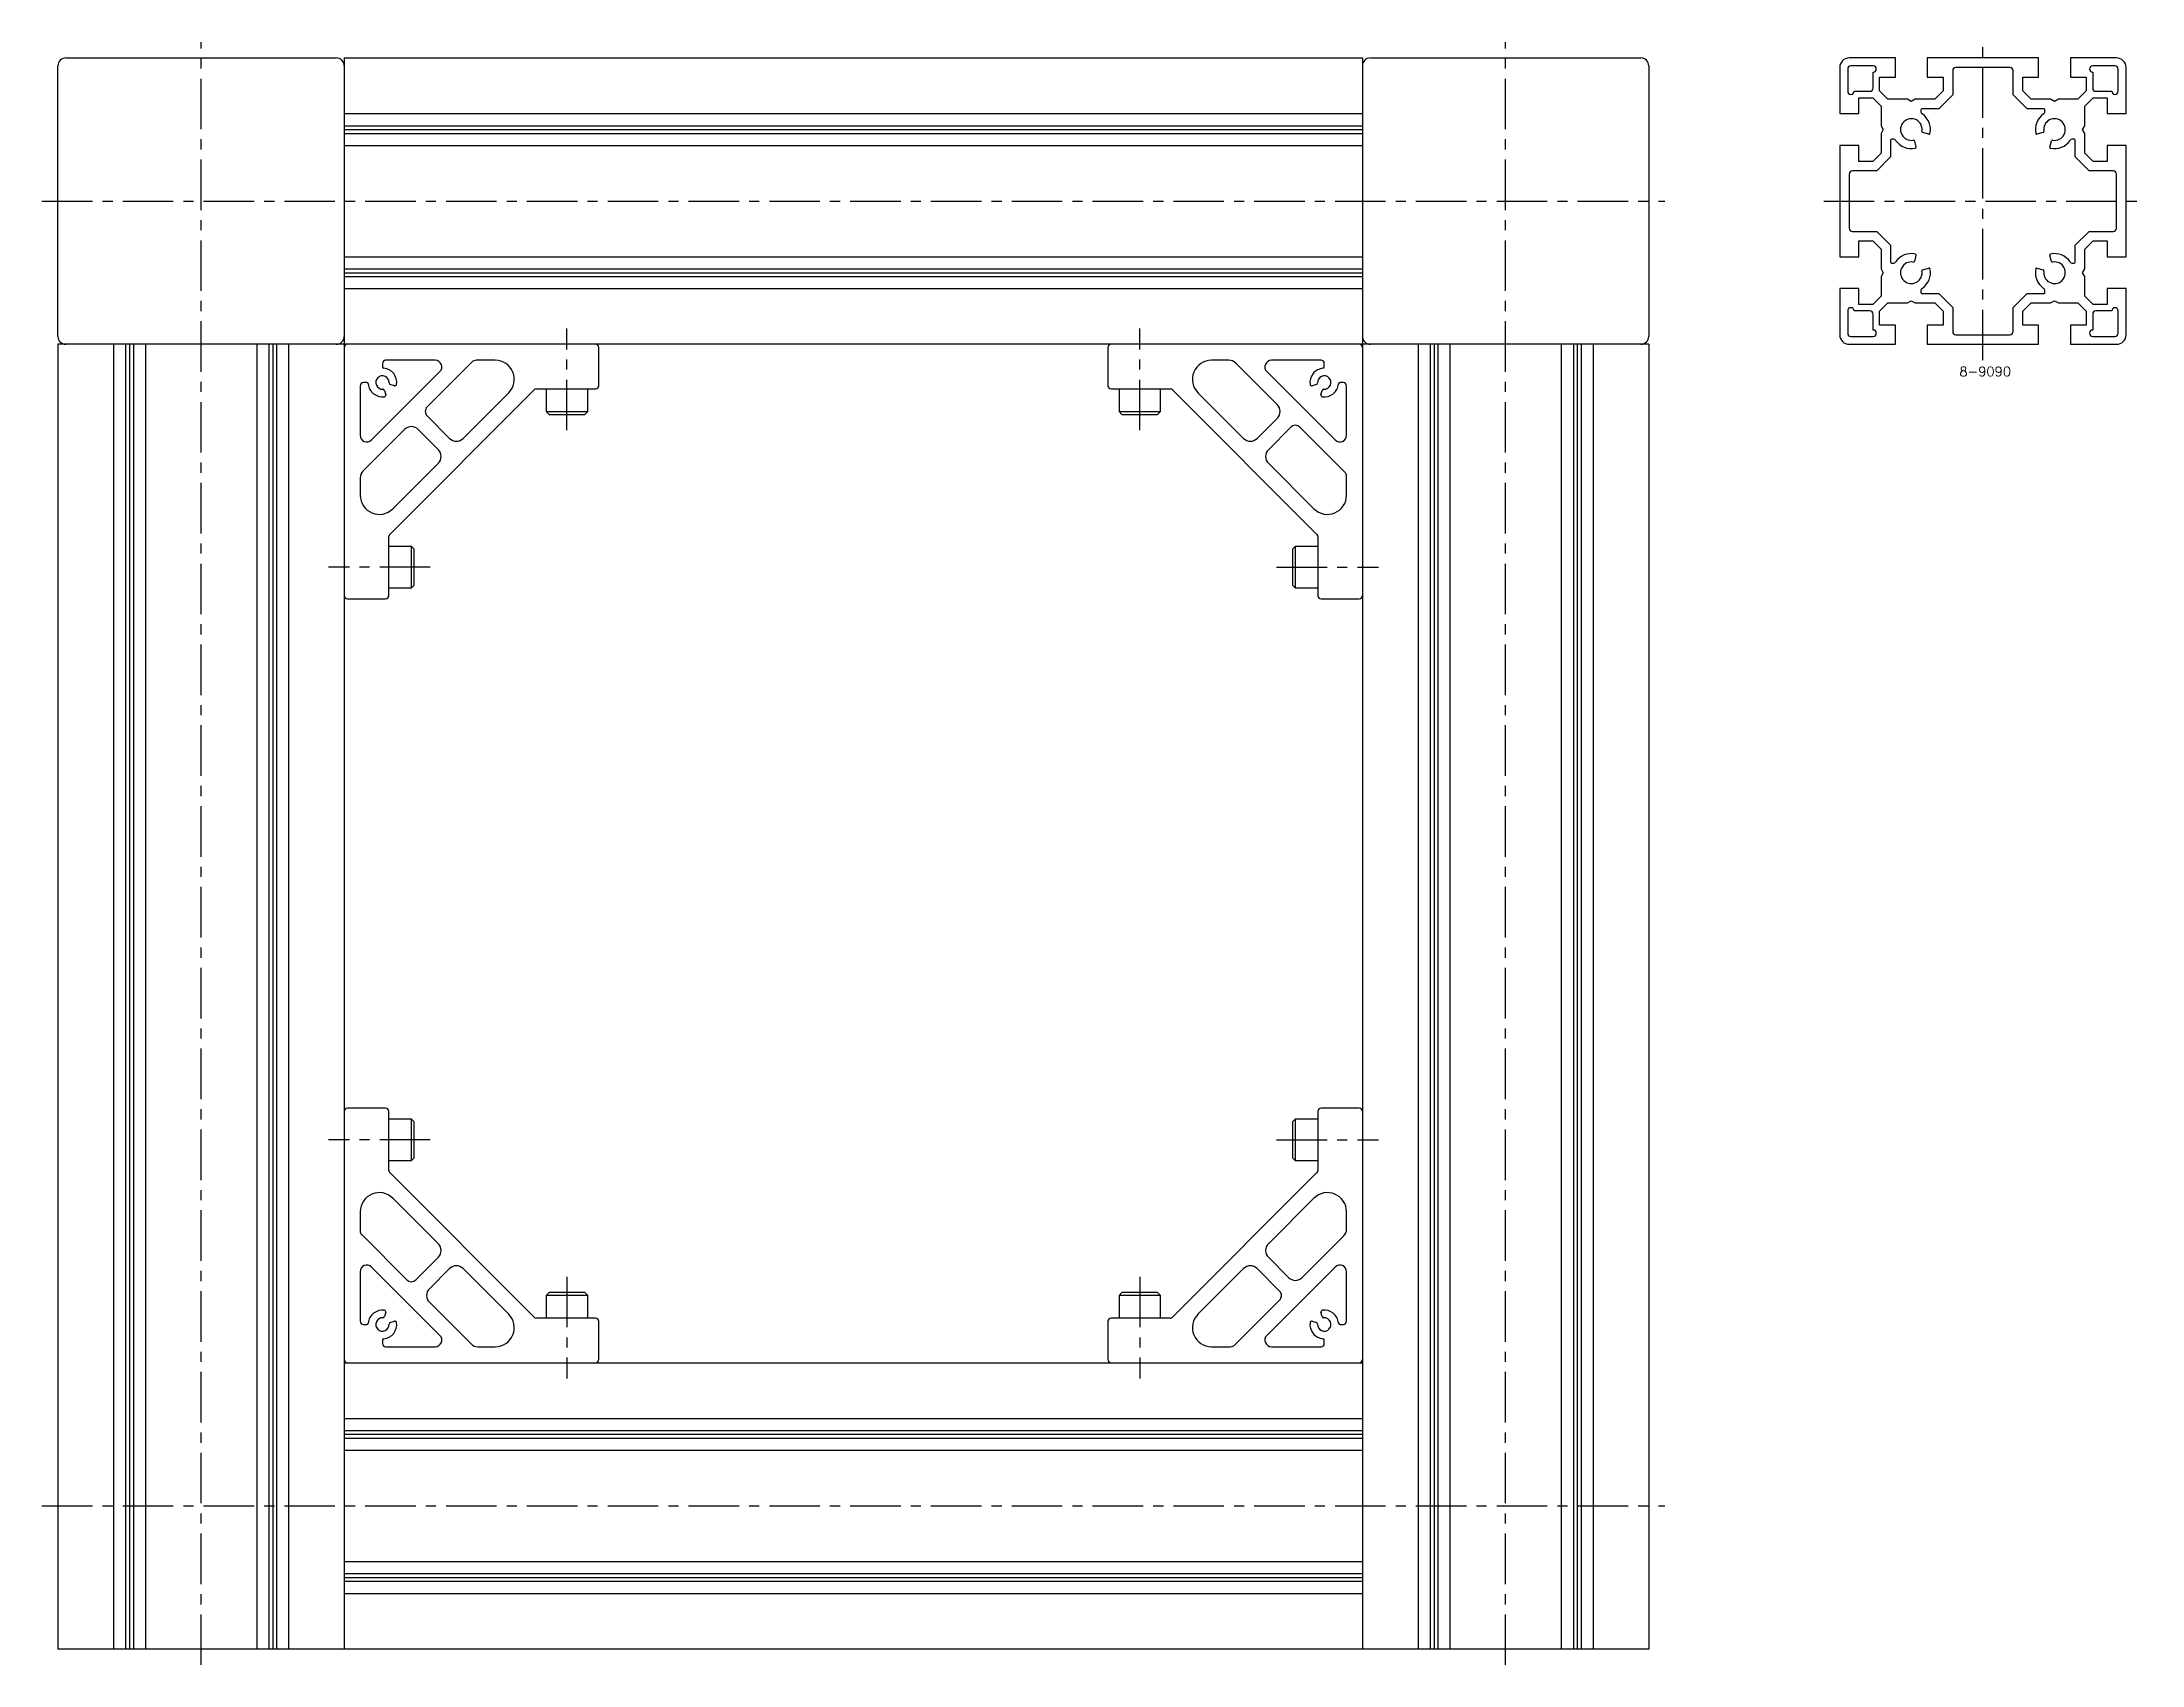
# Model space of a CAD drawing. Extents: x -5 to 1221, y -8 to 1075.
# Drawn here: x 561 to 1221, y 5 to 515 of the extents above; entities that cross this region are included whole.
import ezdxf

# ---------------------------------------------------------------- set-up
doc = ezdxf.new("R2010")
doc.units = 0
doc.header["$LTSCALE"] = 0.5
doc.linetypes.add('CENTER', pattern=[50.8, 31.75, -6.35, 6.35, -6.35])
for name, color, linetype in [('MSM_CENTER', 1, 'CENTER'), ('MSM_CONTINUOUS', 7, 'CONTINUOUS'), ('MSM_PART_NUMBER', 7, 'CONTINUOUS')]:
    doc.layers.add(name, color=color, linetype=linetype)
doc.styles.get("Standard").update_dxf_attribs({"font": 'txt.shx', "height": 3, "bigfont": 'bigfont.shx'})

# ---------------------------------------------------------------- blocks, each defined once
blk = doc.blocks.new('*U10')
at = {"layer": 'MSM_PART_NUMBER'}
blk.add_text('8-9090', height=3, dxfattribs=at).set_placement((1163.62, 409.97))

msp = doc.modelspace()

# ---------------------------------------------------------------- linework, layer by layer
at = {"layer": 'MSM_CENTER'}
for p, q in [((611, 5), (611, 515)), ((1021, 5), (1021, 515)), ((1171, 415), (1171, 515)), ((561, 465), (1071, 465)), ((1121, 465), (1221, 465)), ((726, 393), (726, 425)), ((906, 393), (906, 425)), ((683, 350), (651, 350)), ((949, 350), (981, 350)), ((683, 170), (651, 170)), ((949, 170), (981, 170)), ((726, 127), (726, 95)), ((906, 127), (906, 95)), ((561, 55), (1071, 55))]:
    msp.add_line(p, q, dxfattribs=at)
at = {"layer": 'MSM_CONTINUOUS'}
for p, q in [((568.5, 510), (653.5, 510)), ((656, 510), (656, 10)), ((656, 510), (976, 510)), ((976, 510), (976, 10)), ((978.5, 510), (1063.5, 510)), ((1143.5, 510), (1129, 510)), ((1143.5, 504), (1143.5, 510)), ((1188.5, 510), (1153.5, 510)), ((1153.5, 510), (1153.5, 504)), ((1188.5, 504), (1188.5, 510)), ((1213, 510), (1198.5, 510)), ((1198.5, 510), (1198.5, 504)), ((566, 422.5), (566, 507.5)), ((1066, 507.5), (1066, 422.5)), ((1126, 507), (1126, 492.5)), ((1128.5, 506.5), (1128.5, 499.5)), ((1136.5, 507.5), (1129.5, 507.5)), ((1136.5, 500.5), (1136.5, 505.5)), ((1138.5, 499.62), (1138.5, 504)), ((1138.5, 504), (1143.5, 504)), ((1153.5, 504), (1158.5, 504)), ((1158.5, 504), (1158.5, 499.62)), ((1161.5, 506), (1161.5, 498.38)), ((1179.5, 507), (1162.5, 507)), ((1180.5, 498.38), (1180.5, 506)), ((1183.5, 499.62), (1183.5, 504)), ((1183.5, 504), (1188.5, 504)), ((1198.5, 504), (1203.5, 504)), ((1203.5, 504), (1203.5, 499.62)), ((1212.5, 507.5), (1205.5, 507.5)), ((1205.5, 505.5), (1205.5, 500.5)), ((1213.5, 499.5), (1213.5, 506.5)), ((1216, 492.5), (1216, 507)), ((1130.5, 499.5), (1135.5, 499.5)), ((1132, 492.5), (1132, 497.5)), ((1132, 497.5), (1136.38, 497.5)), ((1136.38, 497.5), (1139, 494.88)), ((1141.12, 497), (1138.5, 499.62)), ((1147.29, 497), (1141.12, 497)), ((1148.5, 496.3), (1147.29, 497)), ((1149.71, 497), (1148.5, 496.3)), ((1155.88, 497), (1149.71, 497)), ((1158.5, 499.62), (1155.88, 497)), ((1161.5, 498.38), (1157.12, 494)), ((1184.88, 494), (1180.5, 498.38)), ((1186.12, 497), (1183.5, 499.62)), ((1192.29, 497), (1186.12, 497)), ((1193.5, 496.3), (1192.29, 497)), ((1194.71, 497), (1193.5, 496.3)), ((1200.88, 497), (1194.71, 497)), ((1203.5, 499.62), (1200.88, 497)), ((1203, 494.88), (1205.62, 497.5)), ((1205.62, 497.5), (1210, 497.5)), ((1206.5, 499.5), (1211.5, 499.5)), ((1210, 497.5), (1210, 492.5)), ((656, 492.5), (976, 492.5)), ((656, 488.71), (976, 488.71)), ((1126, 492.5), (1132, 492.5)), ((1139, 494.88), (1139, 488.71)), ((1139, 488.71), (1139.7, 487.5)), ((1151.5, 493.7), (1151.5, 493.24)), ((1157.12, 494), (1151.8, 494)), ((1190.2, 494), (1184.88, 494)), ((1190.5, 493.24), (1190.5, 493.7)), ((1202.3, 487.5), (1203, 488.71)), ((1203, 488.71), (1203, 494.88)), ((1210, 492.5), (1216, 492.5)), ((656, 487.5), (976, 487.5)), ((656, 486.29), (976, 486.29)), ((656, 482.5), (976, 482.5)), ((1132, 482.5), (1126, 482.5)), ((1126, 482.5), (1126, 447.5)), ((1132, 477.5), (1132, 482.5)), ((1139.7, 487.5), (1139, 486.29)), ((1139, 486.29), (1139, 480.12)), ((1142, 484.2), (1142, 478.88)), ((1142.76, 484.5), (1142.3, 484.5)), ((1149.45, 483.94), (1149.97, 482)), ((1154, 486.03), (1152.06, 486.55)), ((1189.94, 486.55), (1188, 486.03)), ((1192.03, 482), (1192.55, 483.94)), ((1199.7, 484.5), (1199.24, 484.5)), ((1200, 478.88), (1200, 484.2)), ((1203, 486.29), (1202.3, 487.5)), ((1203, 480.12), (1203, 486.29)), ((1216, 482.5), (1210, 482.5)), ((1210, 482.5), (1210, 477.5)), ((1216, 447.5), (1216, 482.5)), ((1136.38, 477.5), (1132, 477.5)), ((1139, 480.12), (1136.38, 477.5)), ((1142, 478.88), (1137.62, 474.5)), ((1204.38, 474.5), (1200, 478.88)), ((1205.62, 477.5), (1203, 480.12)), ((1210, 477.5), (1205.62, 477.5)), ((1129, 473.5), (1129, 456.5)), ((1137.62, 474.5), (1130, 474.5)), ((1212, 474.5), (1204.38, 474.5)), ((1213, 456.5), (1213, 473.5)), ((1130, 455.5), (1137.62, 455.5)), ((1137.62, 455.5), (1142, 451.12)), ((1200, 451.12), (1204.38, 455.5)), ((1204.38, 455.5), (1212, 455.5)), ((1132, 447.5), (1132, 452.5)), ((1132, 452.5), (1136.38, 452.5)), ((1136.38, 452.5), (1139, 449.88)), ((1139, 449.88), (1139, 443.71)), ((1142, 451.12), (1142, 445.8)), ((1200, 445.8), (1200, 451.12)), ((1203, 449.88), (1205.62, 452.5)), ((1203, 443.71), (1203, 449.88)), ((1205.62, 452.5), (1210, 452.5)), ((1210, 452.5), (1210, 447.5)), ((656, 447.5), (976, 447.5)), ((656, 443.71), (976, 443.71)), ((656, 442.5), (976, 442.5)), ((1126, 447.5), (1132, 447.5)), ((1139, 443.71), (1139.7, 442.5)), ((1139.7, 442.5), (1139, 441.29)), ((1142.3, 445.5), (1142.76, 445.5)), ((1149.97, 448), (1149.45, 446.06)), ((1152.06, 443.45), (1154, 443.97)), ((1188, 443.97), (1189.94, 443.45)), ((1192.55, 446.06), (1192.03, 448)), ((1199.24, 445.5), (1199.7, 445.5)), ((1202.3, 442.5), (1203, 443.71)), ((1203, 441.29), (1202.3, 442.5)), ((1210, 447.5), (1216, 447.5)), ((656, 441.29), (976, 441.29)), ((656, 437.5), (976, 437.5)), ((1132, 437.5), (1126, 437.5)), ((1126, 437.5), (1126, 423)), ((1132, 432.5), (1132, 437.5)), ((1139, 441.29), (1139, 435.12)), ((1151.5, 436.76), (1151.5, 436.3)), ((1151.8, 436), (1157.12, 436)), ((1157.12, 436), (1161.5, 431.62)), ((1180.5, 431.62), (1184.88, 436)), ((1184.88, 436), (1190.2, 436)), ((1190.5, 436.3), (1190.5, 436.76)), ((1203, 435.12), (1203, 441.29)), ((1216, 437.5), (1210, 437.5)), ((1210, 437.5), (1210, 432.5)), ((1216, 423), (1216, 437.5)), ((1128.5, 430.5), (1128.5, 423.5)), ((1135.5, 430.5), (1130.5, 430.5)), ((1136.38, 432.5), (1132, 432.5)), ((1139, 435.12), (1136.38, 432.5)), ((1136.5, 424.5), (1136.5, 429.5)), ((1138.5, 430.38), (1141.12, 433)), ((1138.5, 426), (1138.5, 430.38)), ((1141.12, 433), (1147.29, 433)), ((1147.29, 433), (1148.5, 433.7)), ((1148.5, 433.7), (1149.71, 433)), ((1149.71, 433), (1155.88, 433)), ((1155.88, 433), (1158.5, 430.38)), ((1158.5, 430.38), (1158.5, 426)), ((1161.5, 431.62), (1161.5, 424)), ((1180.5, 424), (1180.5, 431.62)), ((1183.5, 430.38), (1186.12, 433)), ((1183.5, 426), (1183.5, 430.38)), ((1186.12, 433), (1192.29, 433)), ((1192.29, 433), (1193.5, 433.7)), ((1193.5, 433.7), (1194.71, 433)), ((1194.71, 433), (1200.88, 433)), ((1200.88, 433), (1203.5, 430.38)), ((1205.62, 432.5), (1203, 435.12)), ((1203.5, 430.38), (1203.5, 426)), ((1205.5, 429.5), (1205.5, 424.5)), ((1210, 432.5), (1205.62, 432.5)), ((1211.5, 430.5), (1206.5, 430.5)), ((1213.5, 423.5), (1213.5, 430.5)), ((1129.5, 422.5), (1136.5, 422.5)), ((1143.5, 426), (1138.5, 426)), ((1143.5, 420), (1143.5, 426)), ((1158.5, 426), (1153.5, 426)), ((1153.5, 426), (1153.5, 420)), ((1162.5, 423), (1179.5, 423)), ((1188.5, 426), (1183.5, 426)), ((1188.5, 420), (1188.5, 426)), ((1198.5, 426), (1198.5, 420)), ((1203.5, 426), (1198.5, 426)), ((1205.5, 422.5), (1212.5, 422.5)), ((1066, 420), (566, 420)), ((566, 420), (566, 10)), ((583.5, 420), (583.5, 10)), ((587.29, 420), (587.29, 10)), ((588.5, 420), (588.5, 10)), ((589.71, 420), (589.71, 10)), ((593.5, 420), (593.5, 10)), ((628.5, 420), (628.5, 10)), ((632.29, 420), (632.29, 10)), ((633.5, 420), (633.5, 10)), ((634.71, 420), (634.71, 10)), ((638.5, 420), (638.5, 10)), ((736, 407), (736, 419)), ((896, 419), (896, 407)), ((993.5, 420), (993.5, 10)), ((997.29, 420), (997.29, 10)), ((998.5, 420), (998.5, 10)), ((999.71, 420), (999.71, 10)), ((1003.5, 420), (1003.5, 10)), ((1038.5, 420), (1038.5, 10)), ((1042.29, 420), (1042.29, 10)), ((1043.5, 420), (1043.5, 10)), ((1044.71, 420), (1044.71, 10)), ((1048.5, 420), (1048.5, 10)), ((1066, 420), (1066, 10)), ((1129, 420), (1143.5, 420)), ((1153.5, 420), (1188.5, 420)), ((1198.5, 420), (1213, 420)), ((664.58, 389.94), (686.06, 411.42)), ((668, 414), (668, 412.97)), ((684.57, 415), (669, 415)), ((696.13, 414.41), (682.04, 400.32)), ((703.44, 415), (697.54, 415)), ((934.04, 415), (928.56, 415)), ((949.25, 401.03), (936.16, 414.12)), ((945.94, 411.42), (967.42, 389.94)), ((963, 415), (947.43, 415)), ((964, 412.97), (964, 414)), ((661, 407), (661, 391.43)), ((663.03, 408), (662, 408)), ((668.66, 405.54), (669.03, 404.17)), ((670.29, 360.29), (715.71, 405.71)), ((671.83, 406.97), (670.46, 407.34)), ((693.35, 390.42), (707.69, 404.76)), ((716.41, 406), (735, 406)), ((719.5, 406), (719.5, 398.87)), ((732.5, 398.87), (732.5, 406)), ((897, 406), (915.59, 406)), ((899.5, 406), (912.5, 406)), ((899.5, 406), (899.5, 398.87)), ((912.5, 398.87), (912.5, 406)), ((916.29, 405.71), (961.71, 360.29)), ((924.31, 404.76), (938.65, 390.42)), ((961.54, 407.34), (960.17, 406.97)), ((962.97, 404.17), (963.34, 405.54)), ((970, 408), (968.97, 408)), ((971, 391.43), (971, 407)), ((682.04, 397.5), (689.11, 390.42)), ((719.5, 398.87), (720.37, 398)), ((719.5, 398.87), (732.5, 398.87)), ((720.37, 398), (731.63, 398)), ((731.63, 398), (732.5, 398.87)), ((899.5, 398.87), (900.37, 398)), ((899.5, 398.87), (912.5, 398.87)), ((900.37, 398), (911.63, 398)), ((911.63, 398), (912.5, 398.87)), ((942.89, 390.42), (949.25, 396.79)), ((674.97, 393.25), (661.88, 380.16)), ((685.58, 386.89), (679.21, 393.25)), ((953.5, 393.96), (946.42, 386.89)), ((970.41, 379.87), (956.32, 393.96)), ((661, 378.04), (661, 372.56)), ((671.24, 368.31), (685.58, 382.65)), ((946.42, 382.65), (960.76, 368.31)), ((971, 372.56), (971, 378.46)), ((670, 341), (670, 359.59)), ((670, 343.5), (670, 356.5)), ((677.13, 356.5), (670, 356.5)), ((678, 355.63), (677.13, 356.5)), ((677.13, 343.5), (677.13, 356.5)), ((954.87, 356.5), (954, 355.63)), ((954.87, 356.5), (954.87, 343.5)), ((962, 356.5), (954.87, 356.5)), ((962, 359.59), (962, 341)), ((678, 344.37), (678, 355.63)), ((954, 355.63), (954, 344.37)), ((670, 343.5), (677.13, 343.5)), ((677.13, 343.5), (678, 344.37)), ((954, 344.37), (954.87, 343.5)), ((954.87, 343.5), (962, 343.5)), ((657, 340), (669, 340)), ((963, 340), (975, 340)), ((669, 180), (657, 180)), ((670, 160.41), (670, 179)), ((962, 179), (962, 160.41)), ((975, 180), (963, 180)), ((677.13, 176.5), (670, 176.5)), ((678, 175.63), (677.13, 176.5)), ((677.13, 163.5), (677.13, 176.5)), ((678, 164.37), (678, 175.63)), ((954.87, 176.5), (954, 175.63)), ((954, 175.63), (954, 164.37)), ((954.87, 176.5), (954.87, 163.5)), ((962, 176.5), (954.87, 176.5)), ((962, 176.5), (962, 163.5)), ((670, 163.5), (677.13, 163.5)), ((715.71, 114.29), (670.29, 159.71)), ((677.13, 163.5), (678, 164.37)), ((961.71, 159.71), (916.29, 114.29)), ((954, 164.37), (954.87, 163.5)), ((954.87, 163.5), (962, 163.5)), ((661, 147.44), (661, 141.54)), ((685.58, 137.35), (671.24, 151.69)), ((960.76, 151.69), (946.42, 137.35)), ((971, 141.96), (971, 147.44)), ((661.59, 140.13), (675.68, 126.04)), ((957.03, 126.75), (970.12, 139.84)), ((678.5, 126.04), (685.58, 133.11)), ((946.42, 133.11), (952.79, 126.75)), ((661, 128.57), (661, 113)), ((686.06, 108.58), (664.58, 130.06)), ((689.11, 129.58), (682.75, 123.21)), ((707.69, 115.24), (693.35, 129.58)), ((938.65, 129.58), (924.31, 115.24)), ((949.96, 122.5), (942.89, 129.58)), ((967.42, 130.06), (945.94, 108.58)), ((971, 113), (971, 128.57)), ((682.75, 118.97), (695.84, 105.88)), ((720.37, 122), (719.5, 121.13)), ((732.5, 121.13), (719.5, 121.13)), ((719.5, 121.13), (719.5, 114)), ((731.63, 122), (720.37, 122)), ((732.5, 121.13), (731.63, 122)), ((732.5, 114), (732.5, 121.13)), ((900.37, 122), (899.5, 121.13)), ((912.5, 121.13), (899.5, 121.13)), ((899.5, 121.13), (899.5, 114)), ((911.63, 122), (900.37, 122)), ((912.5, 121.13), (911.63, 122)), ((912.5, 114), (912.5, 121.13)), ((935.87, 105.59), (949.96, 119.68)), ((669.03, 115.83), (668.66, 114.46)), ((670.46, 112.66), (671.83, 113.03)), ((735, 114), (716.41, 114)), ((732.5, 114), (719.5, 114)), ((736, 101), (736, 113)), ((896, 113), (896, 101)), ((915.59, 114), (897, 114)), ((960.17, 113.03), (961.54, 112.66)), ((963.34, 114.46), (962.97, 115.83)), ((662, 112), (663.03, 112)), ((668, 107.03), (668, 106)), ((964, 106), (964, 107.03)), ((968.97, 112), (970, 112)), ((656, 100), (976, 100)), ((669, 105), (684.57, 105)), ((697.96, 105), (703.44, 105)), ((928.56, 105), (934.46, 105)), ((947.43, 105), (963, 105)), ((656, 82.5), (976, 82.5)), ((656, 78.71), (976, 78.71)), ((656, 77.5), (976, 77.5)), ((656, 76.29), (976, 76.29)), ((656, 72.5), (976, 72.5)), ((656, 37.5), (976, 37.5)), ((656, 33.71), (976, 33.71)), ((656, 32.5), (976, 32.5)), ((656, 31.29), (976, 31.29)), ((656, 27.5), (976, 27.5)), ((1066, 10), (566, 10))]:
    msp.add_line(p, q, dxfattribs=at)
for centre, radius, start, end in [((568.5, 507.5), 2.5, 90, 180), ((653.5, 507.5), 2.5, 0, 90), ((978.5, 507.5), 2.5, 90, 180), ((1063.5, 507.5), 2.5, 0, 90), ((1129, 507), 3, 90, 180), ((1213, 507), 3, 0, 90), ((1129.5, 506.5), 1, 90, 180), ((1136.5, 506.5), 1, 270, 90), ((1162.5, 506), 1, 90, 180), ((1179.5, 506), 1, 0, 90), ((1205.5, 506.5), 1, 90, 270), ((1212.5, 506.5), 1, 0, 90), ((1129.5, 499.5), 1, 180, 0), ((1135.5, 500.5), 1, 270, 0), ((1206.5, 500.5), 1, 180, 270), ((1212.5, 499.5), 1, 180, 0), ((1148.5, 487.5), 3.4, 349.65071, 280.34929), ((1151.8, 493.7), 0.3, 90, 180), ((1152.5, 493.24), 1, 180, 235.1501), ((1148.5, 487.5), 6, 348.01696, 55.1501), ((1193.5, 487.5), 6, 124.8499, 191.98304), ((1189.5, 493.24), 1, 304.8499, 0), ((1193.5, 487.5), 3.4, 259.65071, 190.34929), ((1190.2, 493.7), 0.3, 0, 90), ((1142.3, 484.2), 0.3, 90, 180), ((1142.76, 483.5), 1, 34.8499, 90), ((1148.5, 487.5), 6, 214.8499, 281.98304), ((1149.16, 483.86), 0.3, 15, 100.34929), ((1149.68, 481.92), 0.3, 281.98303, 15), ((1152.14, 486.84), 0.3, 169.65071, 255), ((1154.08, 486.32), 0.3, 255, 348.01696), ((1187.92, 486.32), 0.3, 191.98303, 285), ((1189.86, 486.84), 0.3, 285, 10.34929), ((1192.32, 481.92), 0.3, 165, 258.01696), ((1193.5, 487.5), 6, 258.01696, 325.1501), ((1192.84, 483.86), 0.3, 79.65071, 165), ((1199.24, 483.5), 1, 90, 145.1501), ((1199.7, 484.2), 0.3, 0, 90), ((1130, 473.5), 1, 90, 180), ((1212, 473.5), 1, 0, 90), ((1130, 456.5), 1, 180, 270), ((1212, 456.5), 1, 270, 0), ((1142.3, 445.8), 0.3, 180, 270), ((1142.76, 446.5), 1, 270, 325.1501), ((1148.5, 442.5), 6, 78.01696, 145.1501), ((1148.5, 442.5), 3.4, 79.65071, 10.34929), ((1149.16, 446.14), 0.3, 259.65071, 345), ((1149.68, 448.08), 0.3, 345, 78.01696), ((1152.14, 443.16), 0.3, 105, 190.34929), ((1148.5, 442.5), 6, 304.8499, 11.98304), ((1154.08, 443.68), 0.3, 11.98303, 105), ((1193.5, 442.5), 6, 168.01696, 235.1501), ((1187.92, 443.68), 0.3, 75, 168.01696), ((1189.86, 443.16), 0.3, 349.65071, 75), ((1193.5, 442.5), 3.4, 169.65071, 100.34929), ((1192.32, 448.08), 0.3, 101.98303, 195), ((1193.5, 442.5), 6, 34.8499, 101.98304), ((1192.84, 446.14), 0.3, 195, 280.34929), ((1199.24, 446.5), 1, 214.8499, 270), ((1199.7, 445.8), 0.3, 270, 0), ((1152.5, 436.76), 1, 124.8499, 180), ((1151.8, 436.3), 0.3, 180, 270), ((1189.5, 436.76), 1, 0, 55.1501), ((1190.2, 436.3), 0.3, 270, 0), ((1129.5, 430.5), 1, 0, 180), ((1135.5, 429.5), 1, 0, 90), ((1206.5, 429.5), 1, 90, 180), ((1212.5, 430.5), 1, 0, 180), ((568.5, 422.5), 2.5, 180, 270), ((653.5, 422.5), 2.5, 270, 0), ((978.5, 422.5), 2.5, 180, 270), ((1063.5, 422.5), 2.5, 270, 0), ((1129, 423), 3, 180, 270), ((1129.5, 423.5), 1, 180, 270), ((1136.5, 423.5), 1, 270, 90), ((1162.5, 424), 1, 180, 270), ((1179.5, 424), 1, 270, 0), ((1205.5, 423.5), 1, 90, 270), ((1212.5, 423.5), 1, 270, 0), ((1213, 423), 3, 270, 0), ((657, 419), 1, 90, 180), ((735, 419), 1, 0, 90), ((897, 419), 1, 90, 180), ((975, 419), 1, 0, 90), ((668, 408), 2.1, 356.08786, 273.91336), ((669, 414), 1, 90, 180), ((668.5, 412.97), 0.5, 179.9984, 264.26347), ((668, 408), 4.5, 352.18075, 84.26027), ((684.57, 412.9), 2.1, 314.99999, 90), ((697.54, 413), 2, 90.00109, 135.00077), ((703.44, 409), 6, 315.00002, 90.00008), ((928.56, 409), 6, 90.00008, 225), ((934.04, 412), 3, 45.00016, 90.00022), ((947.43, 412.9), 2.1, 90, 224.99999), ((964, 408), 4.5, 95.73914, 187.81993), ((964, 408), 2.1, 266.08786, 183.91336), ((963, 414), 1, 0, 90), ((963.5, 412.97), 0.5, 275.73957, 359.99873), ((662, 407), 1, 90, 180), ((663.03, 407.5), 0.5, 5.73957, 89.99873), ((668, 408), 4.5, 185.73914, 277.81993), ((668.18, 405.41), 0.5, 14.99992, 93.91337), ((668.54, 404.04), 0.5, 277.82248, 14.99975), ((670.59, 407.82), 0.5, 176.08786, 255.00009), ((671.96, 407.46), 0.5, 255.00138, 352.17889), ((716.41, 405), 1, 89.99859, 134.99894), ((735, 407), 1, 270, 0), ((897, 407), 1, 180, 270), ((915.59, 405), 1, 45.00048, 90.00077), ((960.04, 407.46), 0.5, 187.82248, 284.99975), ((961.41, 407.82), 0.5, 284.99992, 3.91337), ((963.46, 404.04), 0.5, 165.00138, 262.17889), ((963.82, 405.41), 0.5, 86.08786, 165.00009), ((964, 408), 4.5, 262.18075, 354.26027), ((968.97, 407.5), 0.5, 89.9984, 174.26347), ((970, 407), 1, 0, 90), ((683.45, 398.91), 2, 134.99917, 225.00115), ((947.13, 398.91), 3, 315.0001, 45.00012), ((663.1, 391.43), 2.1, 180, 314.99999), ((677.09, 391.13), 3, 45.0001, 135.00012), ((691.23, 392.55), 3, 225.00009, 315.00018), ((940.77, 392.55), 3, 225.0005, 314.9993), ((954.91, 392.55), 2, 44.99917, 135.00115), ((968.9, 391.43), 2.1, 224.99999, 0), ((683.45, 384.77), 3, 315.0005, 44.9993), ((948.55, 384.77), 3, 135.00009, 225.00018), ((664, 378.04), 3, 135.00016, 180.00022), ((969, 378.46), 2, 0.00109, 45.00077), ((667, 372.56), 6, 180.00008, 315), ((965, 372.56), 6, 225.00002, 0.00008), ((671, 359.59), 1, 135.00048, 180.00077), ((961, 359.59), 1, 359.99859, 44.99894), ((657, 341), 1, 180, 270), ((669, 341), 1, 270, 0), ((963, 341), 1, 180, 270), ((975, 341), 1, 270, 0), ((657, 179), 1, 90, 180), ((669, 179), 1, 0, 90), ((963, 179), 1, 90, 180), ((975, 179), 1, 0, 90), ((671, 160.41), 1, 179.99859, 224.99894), ((961, 160.41), 1, 315.00048, 0.00077), ((667, 147.44), 6, 45.00002, 180.00008), ((965, 147.44), 6, 0.00008, 135), ((663, 141.54), 2, 180.00109, 225.00077), ((968, 141.96), 3, 315.00016, 0.00022), ((683.45, 135.23), 3, 315.00009, 45.00018), ((948.55, 135.23), 3, 135.0005, 224.9993), ((663.1, 128.57), 2.1, 44.99999, 180), ((677.09, 127.45), 2, 224.99917, 315.00115), ((691.23, 127.45), 3, 45.0005, 134.9993), ((940.77, 127.45), 3, 45.00009, 135.00018), ((954.91, 128.87), 3, 225.0001, 315.00012), ((968.9, 128.57), 2.1, 0, 134.99999), ((684.87, 121.09), 3, 135.0001, 225.00012), ((948.55, 121.09), 2, 314.99917, 45.00115), ((662, 113), 1, 180, 270), ((663.03, 112.5), 0.5, 269.9984, 354.26347), ((668, 112), 4.5, 82.18075, 174.26027), ((668, 112), 2.1, 86.08786, 3.91336), ((668.18, 114.59), 0.5, 266.08786, 345.00009), ((668, 112), 4.5, 275.73914, 7.81993), ((668.54, 115.96), 0.5, 345.00138, 82.17889), ((670.59, 112.18), 0.5, 104.99992, 183.91337), ((671.96, 112.54), 0.5, 7.82248, 104.99975), ((703.44, 111), 6, 270.00008, 45), ((716.41, 115), 1, 225.00048, 270.00077), ((735, 113), 1, 0, 90), ((897, 113), 1, 90, 180), ((915.59, 115), 1, 269.99859, 314.99894), ((928.56, 111), 6, 135.00002, 270.00008), ((964, 112), 4.5, 172.18075, 264.26027), ((960.04, 112.54), 0.5, 75.00138, 172.17889), ((961.41, 112.18), 0.5, 356.08786, 75.00009), ((964, 112), 2.1, 176.08786, 93.91336), ((963.46, 115.96), 0.5, 97.82248, 194.99975), ((963.82, 114.59), 0.5, 194.99992, 273.91337), ((964, 112), 4.5, 5.73914, 97.81993), ((968.97, 112.5), 0.5, 185.73957, 269.99873), ((970, 113), 1, 270, 0), ((668.5, 107.03), 0.5, 95.73957, 179.99873), ((669, 106), 1, 180, 270), ((684.57, 107.1), 2.1, 270, 44.99999), ((697.96, 108), 3, 225.00016, 270.00022), ((947.43, 107.1), 2.1, 134.99999, 270), ((963, 106), 1, 270, 0), ((963.5, 107.03), 0.5, 359.9984, 84.26347), ((657, 101), 1, 180, 270), ((735, 101), 1, 270, 0), ((897, 101), 1, 180, 270), ((934.46, 107), 2, 270.00109, 315.00077), ((975, 101), 1, 270, 0)]:
    msp.add_arc(centre, radius, start, end, dxfattribs=at)

# ---------------------------------------------------------------- block references
msp.add_blockref('*U10', (0, 0), dxfattribs=at)

doc.saveas('drawing.dxf')
